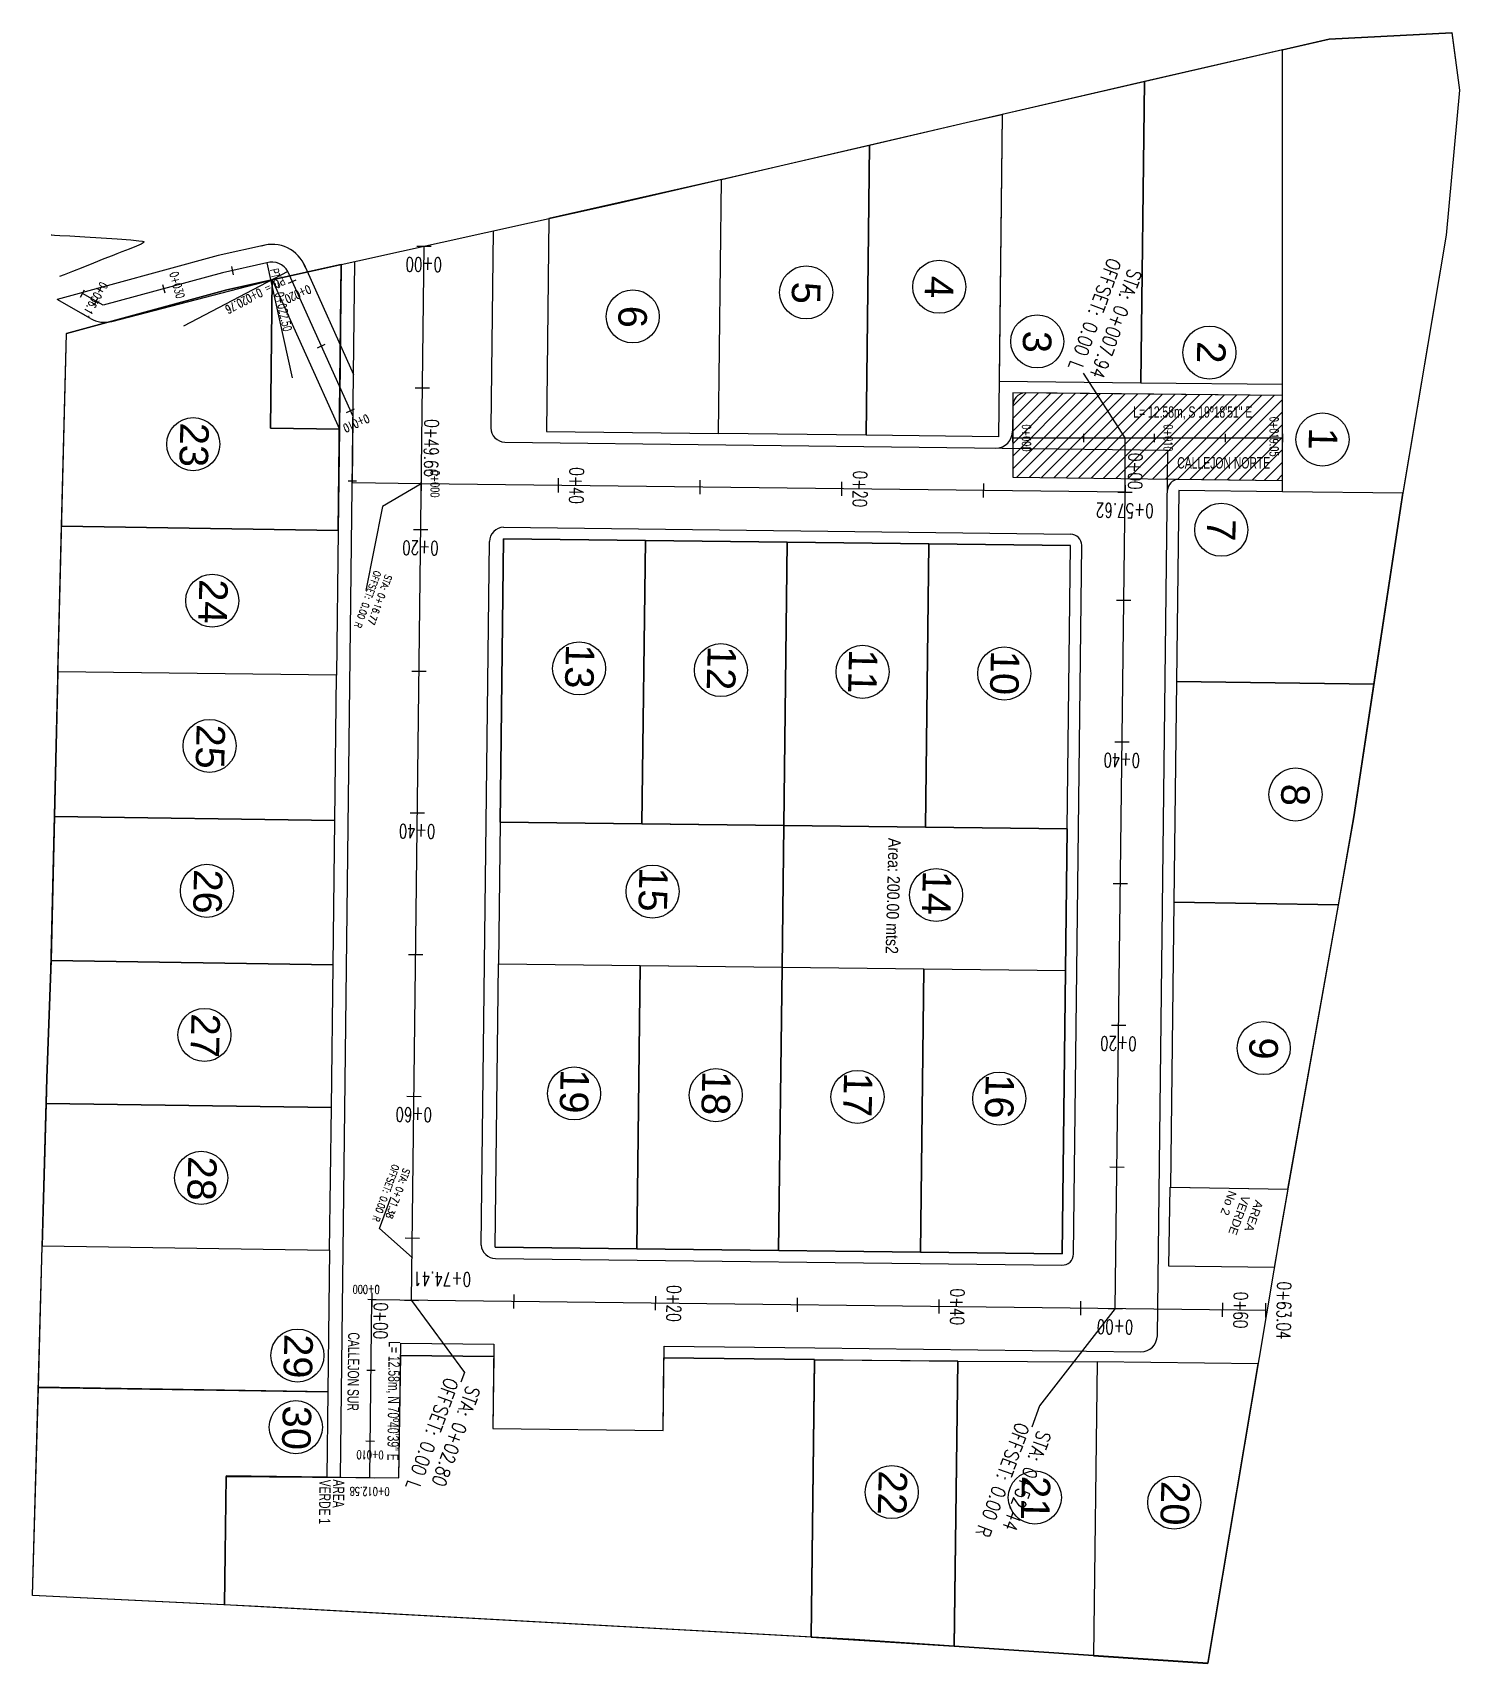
# Model space of a CAD drawing. Header units: metres. Extents: x 604533 to 608048, y 1310709 to 1311860.
# Drawn here: x 607721.4 to 607822, y 1311694.8 to 1311809.9 of the extents above; entities that cross this region are included whole.
import ezdxf
from ezdxf.enums import TextEntityAlignment as Align

# ---------------------------------------------------------------- set-up
doc = ezdxf.new("R2010")
doc.units = ezdxf.units.M
doc.header["$LTSCALE"] = 0.0254
doc.header["$MEASUREMENT"] = 0
for name, color, linetype in [('A CIVIL', 6, 'Continuous'), ('CVL_CUADCON_LIN', 8, 'Continuous'), ('EJE CALLE ESTE-TXT-ROAD-STAT', 7, 'Continuous'), ('EJE CALLE NORTE-TXT-ROAD-STAT', 7, 'Continuous'), ('EJE CALLE OESTE-TXT-ROAD-STAT', 7, 'Continuous'), ('EJE DE CANAL-TXT-ROAD-STAT', 7, 'Continuous'), ('EJE ED CALLE SUR-TXT-ROAD-STAT', 7, 'Continuous'), ('EJES', 30, 'Continuous'), ('LOTES', 3, 'Continuous'), ('perfiles', 3, 'Continuous'), ('POLIGONO', 4, 'Continuous'), ('ROTULOS LOTES', 1, 'Continuous'), ('STALBL', 7, 'Continuous'), ('STAPTS', 7, 'Continuous'), ('VENTANAS', 252, 'Continuous')]:
    doc.layers.add(name, color=color, linetype=linetype)
doc.styles.add('ALINEAMIENTO', font='romans.shx', dxfattribs={"width": 0.7, "height": 1})
doc.styles.add('ALINEAMIENTO 2', font='romans.shx', dxfattribs={"width": 0.7, "height": 0.6})
doc.styles.add('COTA ELE', font='romans.shx', dxfattribs={"height": 5})
doc.styles.add('ele lot', font='ARIALN.TTF', dxfattribs={"width": 0.7, "height": 0.75})
doc.styles.add('perfiles', font='romans.shx', dxfattribs={"width": 0.8, "height": 1})
doc.styles.add('ROTULOS', font='arial.ttf', dxfattribs={"height": 3})
doc.styles.get("Standard").update_dxf_attribs({"font": 'arial.ttf'})
doc.styles.add('TSN - Arial Narrow', font='ARIALN.TTF')
doc.dimstyles.new('COMEN PERFIL', dxfattribs={"dimscale": 40, "dimtxt": 5, "dimasz": 100, "dimexe": 0.005, "dimexo": 0.005, "dimgap": 0.005, "dimtad": 2, "dimzin": 0, "dimdsep": 46, "dimtxsty": 'COTA ELE', "dimcen": 0.09, "dimclrd": 1, "dimclre": 1, "dimclrt": 3, "dimadec": 0, "dimazin": 0, "dimtfac": 1, "dimtofl": 0, "dimtmove": 0, "dimatfit": 3, "dimldrblk": 'ARCHTICK', "dimfxl": 1, "dimtolj": 1, "dimtzin": 0, "dimarcsym": 0})
doc.dimstyles.new('LOTES', dxfattribs={"dimscale": 0.001, "dimtxt": 1, "dimasz": 100, "dimexe": 0.005, "dimexo": 0.005, "dimgap": 0.005, "dimtad": 2, "dimzin": 0, "dimdsep": 46, "dimtxsty": 'ALINEAMIENTO', "dimcen": 0.09, "dimclrd": 1, "dimclre": 1, "dimclrt": 3, "dimadec": 0, "dimazin": 0, "dimtfac": 1, "dimtofl": 0, "dimtmove": 0, "dimatfit": 3, "dimldrblk": 'ARCHTICK', "dimfxl": 1, "dimtolj": 1, "dimtzin": 0, "dimarcsym": 0})

msp = doc.modelspace()

# ---------------------------------------------------------------- texts
at = {"linetype": 'Continuous', "lineweight": 25, "ltscale": 0.1, "insert": (607782.666, 1311754.781, -100.5), "char_height": 0.87404, "width": 14.13316, "attachment_point": 1, "rotation": 268.57541, "style": 'TSN - Arial Narrow'}
msp.add_mtext('\\pi-2.62211,l4.37019,t4.37019;Area: 200.00 mts2', dxfattribs=at)
at = {"ltscale": 20000, "insert": (607808.204, 1311727.33, -100.5), "char_height": 0.6, "width": 4.41792, "attachment_point": 1, "rotation": 249.99995}
msp.add_mtext('AREA VERDE \\PNo 2', dxfattribs=at)
at = {"layer": 'A CIVIL', "ltscale": 20000, "style": 'perfiles', "width": 0.8}
msp.add_text('OFFSET: 0.00 L', height=1, rotation=249.99995, dxfattribs=at).set_placement((607795.349, 1311785.917, -100.5), align=Align.TOP_RIGHT)
msp.add_text('STA: 0+007.94', height=1, rotation=249.99995, dxfattribs=at).set_placement((607795.662, 1311785.803, -100.5), align=Align.BOTTOM_RIGHT)
at = {"layer": 'EJE CALLE ESTE-TXT-ROAD-STAT', "ltscale": 20000, "style": 'ALINEAMIENTO', "width": 0.7}
for s, p in [('0+20', (607765.802, 1311720.209, -100.5)), ('0+40', (607785.8, 1311719.975, -100.5)), ('0+60', (607805.799, 1311719.741, -100.5)), ('0+63.04', (607808.843, 1311719.705, -100.5)), ('0+00', (607745.119, 1311718.983, -100.5))]:
    msp.add_text(s, height=1, rotation=269.32882, dxfattribs=at).set_placement(p, align=Align.BOTTOM_CENTER)
at = {"layer": 'EJE CALLE NORTE-TXT-ROAD-STAT', "ltscale": 20000, "style": 'ALINEAMIENTO', "width": 0.7}
for s, p in [('0+57.62', (607798.43, 1311776.955, -100.5)), ('0+40', (607798.218, 1311759.332, -100.5)), ('0+20', (607797.978, 1311739.334, -100.5)), ('0+00', (607797.738, 1311719.335, -100.5))]:
    msp.add_text(s, height=1, rotation=179.31137, dxfattribs=at).set_placement(p, align=Align.BOTTOM_CENTER)
at = {"layer": 'EJE CALLE OESTE-TXT-ROAD-STAT', "ltscale": 20000, "style": 'ALINEAMIENTO', "width": 0.7}
for s, p in [('0+49.66', (607748.701, 1311780.577, -100.5)), ('0+00', (607798.358, 1311778.944, -100.5)), ('0+40', (607758.939, 1311777.928, -100.5)), ('0+20', (607778.938, 1311777.689, -100.5))]:
    msp.add_text(s, height=1, rotation=269.31409, dxfattribs=at).set_placement(p, align=Align.BOTTOM_CENTER)
at = {"layer": 'EJE ED CALLE SUR-TXT-ROAD-STAT', "ltscale": 20000, "style": 'ALINEAMIENTO', "width": 0.7}
for s, p in [('0+00', (607748.972, 1311794.318, -100.5)), ('0+20', (607748.736, 1311774.319, -100.5)), ('0+40', (607748.499, 1311754.321, -100.5)), ('0+60', (607748.263, 1311734.322, -100.5)), ('0+74.41', (607750.273, 1311722.714, -100.5))]:
    msp.add_text(s, height=1, rotation=179.32234, dxfattribs=at).set_placement(p, align=Align.BOTTOM_CENTER)
at = {"layer": 'perfiles', "ltscale": 20000, "style": 'perfiles', "width": 0.8}
for s, height, p in [('OFFSET: 0.00 R', 0.5, (607745.957, 1311771.793, -100.5)), ('OFFSET: 0.00 L', 1, (607751.429, 1311714.695, -100.5)), ('OFFSET: 0.00 R', 1, (607791.711, 1311711.531, -100.5))]:
    msp.add_text(s, height=height, rotation=249.99995, dxfattribs=at).set_placement(p, align=Align.TOP_LEFT)
for s, height, p in [('STA: 0+16.77', 0.5, (607746.114, 1311771.736, -100.5)), ('STA: 0+02.80', 1, (607751.743, 1311714.581, -100.5)), ('STA: 0+52.44', 1, (607792.024, 1311711.417, -100.5))]:
    msp.add_text(s, height=height, rotation=249.99995, dxfattribs=at).set_placement(p, align=Align.BOTTOM_LEFT)
at = {"layer": 'perfiles', "color": 1, "ltscale": 20000, "style": 'perfiles', "width": 0.8}
msp.add_text('OFFSET: 0.00 R', height=0.5, rotation=249.99995, dxfattribs=at).set_placement((607747.238, 1311729.891, -100.5), align=Align.TOP_LEFT)
msp.add_text('STA: 0+71.38', height=0.5, rotation=249.99995, dxfattribs=at).set_placement((607747.394, 1311729.834, -100.5), align=Align.BOTTOM_LEFT)
at = {"layer": 'ROTULOS LOTES', "style": 'ROTULOS'}
for s, height, p in [('5', 2.014, (607774.95, 1311792.328, -100.5)), ('4', 2.014, (607784.338, 1311792.733, -100.5)), ('6', 2.014, (607762.711, 1311790.636, -100.5)), ('3', 2.014, (607791.249, 1311788.871, -201)), ('2', 2.014, (607803.537, 1311788.128, -100.5)), ('23', 2.0142, (607731.793, 1311782.382, -100.5)), ('1', 2.014, (607811.422, 1311782.03)), ('7', 2.014, (607804.239, 1311775.584, -201)), ('24', 2.0142, (607733.131, 1311771.337, -100.5)), ('13', 2.0142, (607758.998, 1311766.754, -100.5)), ('12', 2.0142, (607768.998, 1311766.634, -100.5)), ('11', 2.0142, (607778.97, 1311766.39, -100.5)), ('10', 2.0142, (607788.98, 1311766.289, -100.5)), ('25', 2.0142, (607732.941, 1311761.088, -100.5)), ('8', 2.014, (607809.472, 1311756.894, -100.5)), ('26', 2.0142, (607732.758, 1311750.857, -100.5)), ('15', 2.0142, (607764.18, 1311751.003, -100.5)), ('14', 2.0142, (607784.178, 1311750.763, -100.5)), ('27', 2.0142, (607732.58, 1311740.689, -100.5)), ('9', 2.014, (607807.227, 1311739, -100.5)), ('19', 2.0142, (607758.62, 1311736.76, -100.5)), ('18', 2.0142, (607768.619, 1311736.64, -100.5)), ('17', 2.0142, (607778.618, 1311736.52, -100.5)), ('16', 2.0142, (607788.618, 1311736.401, -100.5)), ('28', 2.0142, (607732.35, 1311730.602, -100.5)), ('29', 2.0142, (607739.138, 1311718.062)), ('30', 2.0142, (607739.025, 1311713.008)), ('22', 2.0142, (607781.067, 1311708.426, -100.5)), ('21', 2.0142, (607791.164, 1311708.044, -100.5)), ('20', 2.0142, (607801.005, 1311707.683, -100.5))]:
    msp.add_text(s, height=height, rotation=268.57541, dxfattribs=at).set_placement(p)
at = {"layer": 'STALBL', "ltscale": 20000, "style": 'ALINEAMIENTO 2', "width": 0.7}
for s, rotation, p in [('0+036.11', 240.21778, (607725.319, 1311791.228, -100.5)), ('0+030', 285.21778, (607731.101, 1311791.945, -100.5)), ('0+020', 204.26143, (607739.889, 1311791.871, -100.5)), ('0+010', 204.26143, (607743.998, 1311782.754, -100.5)), ('0+000', 270, (607791, 1311781.284, -100.5)), ('0+010', 270, (607801, 1311781.284, -100.5)), ('0+019.05', 270, (607808.474, 1311781.379, -100.5)), ('0+000', 269.32234, (607749.28, 1311778.043, -100.5)), ('0+000', 179.32234, (607744.903, 1311721.667, -100.5)), ('0+010', 179.32234, (607745.179, 1311709.99, -100.5)), ('0+012.58', 179.32234, (607745.149, 1311707.406, -100.5))]:
    msp.add_text(s, height=0.6, rotation=rotation, dxfattribs=at).set_placement(p, align=Align.BOTTOM_CENTER)
at = {"layer": 'STAPTS', "ltscale": 20000, "style": 'ALINEAMIENTO 2', "width": 0.7}
for s, rotation, p in [('PT = 0+022.50', 282.50357, (607737.922, 1311793.13, -100.5)), ('PC = 0+020.76', 207.54383, (607738.893, 1311792.855, -100.5))]:
    msp.add_text(s, height=0.6, rotation=rotation, dxfattribs=at).set_placement(p, align=Align.BOTTOM_LEFT)
at = {"layer": 'VENTANAS', "color": 1, "ltscale": 20000, "style": 'ele lot', "width": 0.8}
for s, p in [(' L= 12.58m, S 19º18\'51" E', (607798.816, 1311782.713, -37.966)), ('CALLEJON NORTE', (607802.12, 1311779.126, -37.966))]:
    msp.add_text(s, height=0.8, dxfattribs=at).set_placement(p)
for s, p in [('CALLEJON SUR', (607743.63, 1311718.159)), (' L= 12.58m, N 70º40\'39" E', (607746.489, 1311717.746)), ('VERDE 1', (607741.601, 1311707.765)), ('AREA ', (607742.566, 1311707.781))]:
    msp.add_text(s, height=0.8, rotation=269.32234, dxfattribs=at).set_placement(p)

# ---------------------------------------------------------------- blocks, each defined once
blk = doc.blocks.new('_ArchTick')
at = {"color": 0, "linetype": 'ByBlock', "const_width": 0.15}
blk.add_lwpolyline([(-0.5, -0.5), (0.5, 0.5)], dxfattribs=at)
blk = doc.blocks.new('lbl_tic')
blk.add_line((0, -0.04165), (0, 0.04165))
blk = doc.blocks.new('sta_tic')
blk.add_line((0, -0.04165), (0, 0.04165))

# ---------------------------------------------------------------- hatches: boundary and pattern name
at = {"layer": 'VENTANAS', "ltscale": 200000}
h = msp.add_hatch(dxfattribs=at)
h.set_pattern_fill('ANSI31', color=256, scale=5, style=0)
h.set_pattern_definition([(45, (607790.51544, 1311777.3422), (-0.441942, 0.441942), [])])
h.paths.add_polyline_path([(607809.546, 1311784.282), (607791.321, 1311784.469, 0.3947711), (607790.525, 1311783.448), (607790.515, 1311782.608), (607790.515, 1311781.284), (607809.546, 1311781.284)])
h.paths.add_polyline_path([(607790.515, 1311781.284), (607790.515, 1311780.552), (607801.467, 1311780.421), (607801.442, 1311778.382), (607809.546, 1311778.286), (607809.546, 1311781.284)])
h.paths.add_polyline_path([(607801.467, 1311780.421), (607790.515, 1311780.552), (607790.515, 1311778.513), (607801.442, 1311778.382)], flags=16)
h.paths.add_polyline_path([(607798.575, 1311782.315), (607807.693, 1311782.315), (607807.693, 1311783.757), (607798.575, 1311783.757)], flags=24)
h.paths.add_polyline_path([(607808.524, 1311783.029), (607808.524, 1311779.729), (607809.424, 1311779.729), (607809.424, 1311783.029)], flags=9)
h.paths.add_polyline_path([(607801.05, 1311782.434), (607801.05, 1311780.134), (607801.95, 1311780.134), (607801.95, 1311782.434)], flags=9)
h.paths.add_polyline_path([(607791.05, 1311782.434), (607791.05, 1311780.134), (607791.95, 1311780.134), (607791.95, 1311782.434)], flags=9)
h.paths.add_polyline_path([(607801.913, 1311778.906), (607808.886, 1311778.906), (607808.886, 1311780.147), (607801.913, 1311780.147)], flags=24)
h.paths.add_polyline_path([(607798.46, 1311780.527), (607798.422, 1311777.36), (607799.922, 1311777.342), (607799.96, 1311780.509)], flags=9)

# ---------------------------------------------------------------- linework, layer by layer
for p, q in [((607753.848, 1311795.898, -0.5), (607753.681, 1311781.993, -0.5)), ((607743.094, 1311707.93, -0.5), (607744.109, 1311793.738, -0.5)), ((607743.094, 1311707.93, -0.5), (607744.109, 1311793.738, -0.5)), ((607809.548, 1311784.282, -0.5), (607791.39, 1311784.477, -0.5)), ((607790.525, 1311783.448, -0.5), (607790.505, 1311781.769, -0.5)), ((607754.679, 1311780.981, -0.5), (607801.467, 1311780.421, -0.5)), ((607800.718, 1311717.922, -0.5), (607801.467, 1311780.421, -0.5)), ((607802.173, 1311778.374, -0.5), (607809.544, 1311778.286, -0.5)), ((607754.59, 1311774.979, -0.5), (607794.605, 1311774.5, -0.5)), ((607753, 1311724.318, -0.5), (607753.587, 1311773.974, -0.5)), ((607754.358, 1311754.175, -100.5), (607754.597, 1311774.174, -100.5)), ((607754.597, 1311774.174, -100.5), (607764.596, 1311774.054, -100.5)), ((607764.357, 1311754.055, -100.5), (607764.596, 1311774.054, -100.5)), ((607764.596, 1311774.054, -100.5), (607774.596, 1311773.934, -100.5)), ((607774.356, 1311753.936, -100.5), (607774.596, 1311773.934, -100.5)), ((607774.596, 1311773.934, -100.5), (607784.595, 1311773.815, -100.5)), ((607784.355, 1311753.816, -100.5), (607784.595, 1311773.815, -100.5)), ((607784.595, 1311773.815, -100.5), (607794.594, 1311773.695, -100.5)), ((607794.355, 1311753.696, -100.5), (607794.594, 1311773.695, -100.5)), ((607794.792, 1311723.683, -0.5), (607795.396, 1311773.705, -0.5)), ((607754.358, 1311754.175, -100.5), (607754.238, 1311744.176, -100.5)), ((607754.358, 1311754.175, -100.5), (607764.357, 1311754.055, -100.5)), ((607764.357, 1311754.055, -100.5), (607774.356, 1311753.936, -100.5)), ((607774.356, 1311753.936, -100.5), (607774.236, 1311743.936, -100.5)), ((607774.356, 1311753.936, -100.5), (607784.355, 1311753.816, -100.5)), ((607784.355, 1311753.816, -100.5), (607794.355, 1311753.696, -100.5)), ((607794.355, 1311753.696, -100.5), (607794.235, 1311743.697, -100.5)), ((607753.998, 1311724.177, -100.5), (607754.238, 1311744.176, -100.5)), ((607754.238, 1311744.176, -100.5), (607764.237, 1311744.056, -100.5)), ((607763.998, 1311724.058, -100.5), (607764.237, 1311744.056, -100.5)), ((607764.237, 1311744.056, -100.5), (607774.236, 1311743.936, -100.5)), ((607773.997, 1311723.938, -100.5), (607774.236, 1311743.936, -100.5)), ((607774.236, 1311743.936, -100.5), (607784.236, 1311743.817, -100.5)), ((607783.996, 1311723.818, -100.5), (607784.236, 1311743.817, -100.5)), ((607784.236, 1311743.817, -100.5), (607794.235, 1311743.697, -100.5)), ((607793.996, 1311723.698, -100.5), (607794.235, 1311743.697, -100.5)), ((607753.998, 1311724.177, -100.5), (607793.996, 1311723.698, -100.5)), ((607754.016, 1311723.372, -0.5), (607793.983, 1311722.908, -0.5)), ((607747.203, 1311707.882, -0.5), (607747.35, 1311717.397, -0.5)), ((607747.35, 1311717.397, -0.5), (607753.902, 1311717.321, -0.5)), ((607753.902, 1311717.321, -0.5), (607753.845, 1311711.372, -0.5)), ((607765.86, 1311711.232, -0.5), (607765.916, 1311717.181, -0.5)), ((607765.916, 1311717.181, -0.5), (607776.541, 1311717.058, -0.5)), ((607776.294, 1311696.64, -100.5), (607776.531, 1311716.252, -100.5)), ((607776.531, 1311716.252, -100.5), (607786.631, 1311716.131, -100.5)), ((607776.541, 1311717.058, -0.5), (607799.561, 1311716.783, -0.5)), ((607786.631, 1311716.131, -100.5), (607786.389, 1311695.998, -100.5)), ((607721.772, 1311714.279, -0.5), (607742.204, 1311713.969, -0.5)), ((607753.845, 1311711.372, -0.5), (607765.86, 1311711.232, -0.5)), ((607735.024, 1311708.024, -0.5), (607747.203, 1311707.882, -0.5)), ((607779.365, 1311696.469, -100.5), (607776.294, 1311696.64, -100.5)), ((607786.389, 1311695.998, -100.5), (607779.365, 1311696.469, -100.5))]:
    msp.add_line(p, q)
at = {"ltscale": 20000}
for p, q in [((607753.894, 1311716.465, 112.603), (607747.337, 1311716.527, 174.333)), ((607776.531, 1311716.252, -100.5), (607765.909, 1311716.352, -0.5))]:
    msp.add_line(p, q, dxfattribs=at)
for points in [[(607818.027, 1311777.379), (607809.546, 1311777.481), (607809.546, 1311785.081), (607809.546, 1311808.675), (607812.844, 1311809.434), (607821.488, 1311809.884), (607822.024, 1311805.829), (607821.082, 1311795.594), (607818.027, 1311777.379)], [(607789.501, 1311781.356), (607780.171, 1311781.468), (607780.415, 1311801.951), (607787.226, 1311803.534), (607789.772, 1311804.12), (607789.501, 1311781.356)], [(607769.758, 1311781.593), (607769.972, 1311799.533), (607774.389, 1311800.55), (607780.415, 1311801.951), (607780.171, 1311781.468), (607769.758, 1311781.593)], [(607743.007, 1311781.913), (607742.923, 1311774.752), (607723.405, 1311775.048), (607723.747, 1311788.649), (607735.059, 1311791.726), (607735.059, 1311791.726), (607738.263, 1311792.437), (607738.139, 1311781.971), (607743.007, 1311781.913)], [(607743.007, 1311781.913), (607742.923, 1311774.752), (607723.405, 1311775.048), (607723.747, 1311788.649), (607735.059, 1311791.726), (607735.059, 1311791.726), (607738.263, 1311792.437), (607738.139, 1311781.971), (607743.007, 1311781.913)], [(607818.027, 1311777.379), (607809.546, 1311777.481), (607802.243, 1311777.568), (607802.076, 1311764.101), (607816.001, 1311763.917), (607818.027, 1311777.379)], [(607742.923, 1311774.757), (607742.802, 1311764.536), (607723.147, 1311764.778), (607723.405, 1311775.053), (607742.923, 1311774.757)], [(607742.68, 1311754.277), (607742.802, 1311764.536), (607723.147, 1311764.778), (607723.041, 1311760.556), (607722.902, 1311754.575), (607742.68, 1311754.277)], [(607816.001, 1311763.917), (607802.076, 1311764.101), (607801.884, 1311748.515), (607813.488, 1311748.333), (607814.59, 1311754.536), (607816.001, 1311763.917)], [(607722.902, 1311754.575), (607722.666, 1311744.408), (607742.56, 1311744.107), (607742.68, 1311754.277), (607722.902, 1311754.575)], [(607809.924, 1311728.272), (607813.488, 1311748.333), (607801.884, 1311748.515), (607801.635, 1311728.407), (607809.924, 1311728.272)], [(607722.666, 1311744.408), (607722.651, 1311743.766), (607722.375, 1311736.108), (607722.326, 1311734.322), (607742.441, 1311734.018), (607742.56, 1311744.107), (607722.666, 1311744.408)], [(607742.322, 1311723.969), (607742.441, 1311734.018), (607722.326, 1311734.322), (607722.048, 1311724.275), (607742.322, 1311723.969)], [(607742.322, 1311723.969), (607742.204, 1311713.969), (607721.772, 1311714.279), (607722.048, 1311724.275), (607742.322, 1311723.969)], [(607796.481, 1311716.068), (607796.222, 1311695.338), (607786.389, 1311695.998), (607786.631, 1311716.131), (607796.481, 1311716.068)], [(607804.285, 1311694.796), (607807.829, 1311715.932), (607796.481, 1311716.068), (607796.222, 1311695.338), (607804.285, 1311694.796)], [(607742.203, 1311713.965), (607742.132, 1311707.936), (607735.023, 1311708.019), (607734.912, 1311698.931), (607721.366, 1311699.586), (607721.772, 1311714.274), (607742.203, 1311713.965)]]:
    msp.add_lwpolyline(points)
for points, elevation in [([(607743.144, 1311793.519), (607743.007, 1311781.913), (607738.139, 1311781.971), (607738.263, 1311792.437), (607743.144, 1311793.519)], -100.5), ([(607809.547, 1311778.286), (607809.547, 1311784.282)], -0.5), ([(607742.204, 1311713.969), (607742.132, 1311707.941), (607735.024, 1311708.024), (607734.912, 1311698.936), (607721.366, 1311699.591), (607721.772, 1311714.279), (607742.204, 1311713.969)], -0.5)]:
    msp.add_lwpolyline(points, dxfattribs=dict(elevation=elevation))
for points in [[(607764.596, 1311774.054), (607754.597, 1311774.174), (607754.358, 1311754.175), (607764.357, 1311754.055), (607764.596, 1311774.054)], [(607774.596, 1311773.934), (607764.596, 1311774.054), (607764.357, 1311754.055), (607774.356, 1311753.936), (607774.596, 1311773.934)], [(607784.595, 1311773.815), (607774.596, 1311773.934), (607774.356, 1311753.936), (607784.355, 1311753.816), (607784.595, 1311773.815)], [(607794.594, 1311773.695), (607784.595, 1311773.815), (607784.355, 1311753.816), (607794.355, 1311753.696), (607794.594, 1311773.695)], [(607774.356, 1311753.936), (607754.358, 1311754.175), (607754.238, 1311744.176), (607774.236, 1311743.936), (607774.356, 1311753.936)], [(607794.355, 1311753.696), (607774.356, 1311753.936), (607774.236, 1311743.936), (607794.235, 1311743.697), (607794.355, 1311753.696)], [(607763.998, 1311724.058), (607753.998, 1311724.177), (607754.238, 1311744.176), (607764.237, 1311744.056), (607763.998, 1311724.058)], [(607773.997, 1311723.938), (607763.998, 1311724.058), (607764.237, 1311744.056), (607774.236, 1311743.936), (607773.997, 1311723.938)], [(607783.996, 1311723.818), (607773.997, 1311723.938), (607774.236, 1311743.936), (607784.236, 1311743.817), (607783.996, 1311723.818)], [(607793.996, 1311723.698), (607783.996, 1311723.818), (607784.236, 1311743.817), (607794.235, 1311743.697), (607793.996, 1311723.698)], [(607809.923, 1311728.272), (607808.968, 1311722.734), (607801.523, 1311722.821), (607801.615, 1311728.408), (607809.924, 1311728.272)], [(607765.86, 1311711.232), (607765.909, 1311716.352), (607776.531, 1311716.252), (607776.294, 1311696.64), (607734.912, 1311698.936), (607735.023, 1311707.974), (607747.203, 1311707.882), (607747.337, 1311716.527), (607753.894, 1311716.465), (607753.845, 1311711.372), (607765.86, 1311711.232), (607765.909, 1311716.352)]]:
    msp.add_lwpolyline(points, dxfattribs=at)
for centre in [(607775.941, 1311791.552, -100.5), (607785.329, 1311791.957, -100.5), (607763.702, 1311789.859, -100.5), (607792.24, 1311788.094, -201), (607804.385, 1311787.308, -100.5), (607812.368, 1311781.174), (607732.701, 1311780.843, -100.5), (607805.23, 1311774.808, -201), (607734.039, 1311769.798, -100.5), (607759.922, 1311765.017, -100.5), (607769.922, 1311764.897, -100.5), (607779.921, 1311764.777, -100.5), (607789.92, 1311764.657, -100.5), (607733.849, 1311759.549, -100.5), (607810.464, 1311756.117, -100.5), (607733.666, 1311749.319, -100.5), (607765.104, 1311749.266, -100.5), (607785.102, 1311749.026, -100.5), (607733.488, 1311739.15, -100.5), (607808.218, 1311738.223, -100.5), (607759.563, 1311735.019, -100.5), (607769.562, 1311734.899, -100.5), (607779.562, 1311734.779, -100.5), (607789.561, 1311734.66, -100.5), (607733.258, 1311729.063, -100.5), (607740.046, 1311716.523), (607739.933, 1311711.469), (607781.974, 1311706.887, -100.5), (607792.071, 1311706.505, -100.5), (607801.913, 1311706.144, -100.5)]:
    msp.add_circle(centre, 1.872)
for centre, radius, start, end in [((607791.469, 1311783.533, -0.5), 0.947, 94.8015, 185.13123), ((607754.729, 1311782.028, -0.5), 1.048, 181.87858, 267.25279), ((607789.297, 1311781.774, -0.5), 1.209, 271.06339, 359.73592), ((607802.293, 1311777.52, -0.5), 0.862, 97.9446, 175.46958), ((607754.637, 1311773.929, -0.5), 1.051, 92.57227, 177.53157), ((607794.555, 1311773.659, -0.5), 0.842, 3.08688, 86.57128), ((607754.042, 1311724.419, -0.5), 1.047, 185.51526, 268.53925), ((607794.025, 1311723.674, -0.5), 0.767, 266.86635, 0.65858), ((607799.539, 1311717.963, -0.5), 1.181, 271.05025, 357.99788)]:
    msp.add_arc(centre, radius, start, end)
at = {"layer": 'A CIVIL'}
for p, q in [((607748.098, 1311720.417, -0.5), (607748.978, 1311794.818, -0.5)), ((607798.436, 1311777.455, -0.5), (607748.78, 1311778.05, -0.5)), ((607797.744, 1311719.835, -0.5), (607798.436, 1311777.455, -0.5)), ((607745.155, 1311707.906, -0.5), (607745.304, 1311720.489, -0.5)), ((607808.343, 1311719.711, -0.5), (607745.303, 1311720.449, -0.5))]:
    msp.add_line(p, q, dxfattribs=at)
at = {"layer": 'A CIVIL', "ltscale": 20000}
for p, q in [((607790.5, 1311781.284, -0.5), (607809.547, 1311781.284, -0.5)), ((607798.436, 1311777.455, -100.5), (607798.436, 1311781.284, -0.5))]:
    msp.add_line(p, q, dxfattribs=at)
at = {"layer": 'A CIVIL', "ltscale": 20000, "elevation": -0.5}
msp.add_lwpolyline([(607743.142, 1311793.524), (607735.059, 1311791.726), (607723.747, 1311788.654)], dxfattribs=at)
at = {"layer": 'CVL_CUADCON_LIN', "ltscale": 0.5, "flags": 128}
for points in [[(607799.547, 1311785.175), (607809.546, 1311785.081), (607809.546, 1311808.675), (607799.801, 1311806.43), (607799.547, 1311785.175)], [(607789.548, 1311785.295), (607799.547, 1311785.175), (607799.801, 1311806.43), (607789.772, 1311804.12), (607789.548, 1311785.295)], [(607757.61, 1311781.738), (607769.758, 1311781.593), (607769.977, 1311799.513), (607757.789, 1311796.767), (607757.61, 1311781.738)]]:
    msp.add_lwpolyline(points, dxfattribs=at)
at = {"layer": 'EJES', "ltscale": 20000}
for p, q in [((607726.948, 1311789.51, -100.5), (607738.263, 1311792.437, -100.5)), ((607725.454, 1311789.71, -100.5), (607723.092, 1311791.062, -100.5))]:
    msp.add_line(p, q, dxfattribs=at)
at = {"layer": 'EJES', "ltscale": 20000, "elevation": -100.5}
msp.add_lwpolyline([(607748.78, 1311778.049), (607743.924, 1311778.106), (607743.98, 1311782.795), (607739.371, 1311793.02, 0.3637158), (607737.887, 1311793.634), (607734.76, 1311792.94), (607726.332, 1311790.648), (607724.885, 1311791.476)], format="xyb", dxfattribs=at)
at = {"layer": 'EJES', "ltscale": 20000}
msp.add_arc((607726.447, 1311791.446, -100.5), 2, 240.21778, 284.50555, dxfattribs=at)
at = {"layer": 'LOTES', "ltscale": 20000}
for p, q in [((607740.499, 1311793.561, -100.5), (607744.015, 1311785.759, -100.5)), ((607738.263, 1311792.437, -100.5), (607743.006, 1311781.913, -100.5))]:
    msp.add_line(p, q, dxfattribs=at)
at = {"layer": 'LOTES', "ltscale": 20000, "elevation": -100.5}
msp.add_lwpolyline([(607737.873, 1311794.911), (607734.46, 1311794.154), (607723.092, 1311791.062)], dxfattribs=at)
at = {"layer": 'LOTES', "color": 0, "ltscale": 20000}
msp.add_lwpolyline([(607786.631, 1311716.131), (607776.531, 1311716.196), (607776.295, 1311696.645), (607786.389, 1311696.003), (607786.631, 1311716.131)], dxfattribs=at)
at = {"layer": 'LOTES', "ltscale": 20000}
msp.add_arc((607738.263, 1311792.442, -100.5), 2.5, 20.97903, 107.49234, dxfattribs=at)
at = {"layer": 'perfiles', "color": 1, "ltscale": 20000}
msp.add_line((607742.923, 1311774.757, -0.5), (607743.142, 1311793.524, -0.5), dxfattribs=at)
at = {"layer": 'POLIGONO', "ltscale": 20000}
msp.add_polyline3d([(607723.747, 1311788.654, -0.5), (607735.059, 1311791.731, -0.5), (607762.574, 1311797.833, -0.5), (607774.389, 1311800.555, -0.5), (607787.226, 1311803.538, -0.5), (607812.844, 1311809.439, -0.5), (607821.488, 1311809.889, -0.5), (607822.025, 1311805.834, -0.5), (607821.082, 1311795.599, -0.5), (607818.053, 1311777.556, -0.5), (607814.59, 1311754.54, -0.5), (607809.452, 1311725.618, -0.5), (607804.285, 1311694.801, -0.5), (607779.365, 1311696.474, -0.5), (607737.265, 1311698.822, -0.5), (607721.366, 1311699.591, -0.5), (607722.375, 1311736.108, -0.5), (607722.651, 1311743.766, -0.5), (607723.041, 1311760.556, -0.5), (607723.747, 1311788.654, -0.5)], dxfattribs=at)
at = {"layer": 'POLIGONO', "color": 6, "ltscale": 20000}
msp.add_polyline3d([(607722.662, 1311795.62, 0), (607722.726, 1311795.616, 0), (607722.907, 1311795.604, 0), (607723.296, 1311795.581, 0), (607723.991, 1311795.542, 0), (607725.052, 1311795.481, 0), (607726.207, 1311795.412, 0), (607727.329, 1311795.337, 0), (607728.291, 1311795.262, 0), (607728.86, 1311795.203, 0), (607729.126, 1311795.162, 0), (607729.213, 1311795.137, 0), (607729.225, 1311795.124, 0), (607729.221, 1311795.104, 0), (607729.173, 1311795.053, 0), (607729.014, 1311794.959, 0), (607728.684, 1311794.81, 0), (607728.174, 1311794.609, 0), (607727.671, 1311794.422, 0), (607727.304, 1311794.281, 0), (607726.968, 1311794.144, 0), (607726.392, 1311793.913, 0), (607725.672, 1311793.626, 0), (607724.902, 1311793.32, 0), (607724.18, 1311793.032, 0), (607723.599, 1311792.802, 0), (607723.256, 1311792.665, 0)], dxfattribs=at)
at = {"layer": 'STAPTS', "ltscale": 20000}
for p, q in [((607737.887, 1311793.634, -100.5), (607739.684, 1311785.531, -100.5)), ((607739.371, 1311793.02, -100.5), (607732.012, 1311789.182, -100.5))]:
    msp.add_line(p, q, dxfattribs=at)
at = {"layer": 'VENTANAS', "ltscale": 20000, "elevation": -0.5}
msp.add_lwpolyline([(607809.547, 1311778.286), (607809.546, 1311784.282), (607790.515, 1311784.477), (607790.515, 1311778.513), (607809.547, 1311778.286)], dxfattribs=at)

# ---------------------------------------------------------------- block references
at = {"layer": 'EJE CALLE ESTE-TXT-ROAD-STAT', "ltscale": 20000, "xscale": 12.00480192076558, "yscale": 12.00480192080433, "zscale": 12.0048019207683, "rotation": 179.3288177039134}
for name, p in [('lbl_tic', (607745.303, 1311720.449, -100.5)), ('sta_tic', (607755.302, 1311720.332, -100.5)), ('lbl_tic', (607765.302, 1311720.215, -100.5)), ('sta_tic', (607775.301, 1311720.098, -100.5)), ('lbl_tic', (607785.3, 1311719.981, -100.5)), ('sta_tic', (607795.3, 1311719.864, -100.5)), ('lbl_tic', (607805.299, 1311719.747, -100.5)), ('lbl_tic', (607808.343, 1311719.711, -100.5))]:
    msp.add_blockref(name, p, dxfattribs=at)
at = {"layer": 'EJE CALLE NORTE-TXT-ROAD-STAT', "ltscale": 20000, "xscale": 12.00480192078765, "yscale": 12.00480192080433, "zscale": 12.0048019207683, "rotation": 269.3113739668916}
for name, p in [('lbl_tic', (607798.436, 1311777.455, -100.5)), ('sta_tic', (607798.345, 1311769.831, -100.5)), ('lbl_tic', (607798.224, 1311759.832, -100.5)), ('sta_tic', (607798.104, 1311749.833, -100.5)), ('lbl_tic', (607797.984, 1311739.834, -100.5)), ('sta_tic', (607797.864, 1311729.834, -100.5)), ('lbl_tic', (607797.744, 1311719.835, -100.5))]:
    msp.add_blockref(name, p, dxfattribs=at)
at = {"layer": 'EJE CALLE OESTE-TXT-ROAD-STAT', "ltscale": 20000, "xscale": 12.00480192077755, "yscale": 12.00480192080433, "zscale": 12.0048019207683, "rotation": 179.3140930155994}
for name, p in [('lbl_tic', (607748.78, 1311778.05, -100.5)), ('lbl_tic', (607758.439, 1311777.934, -100.5)), ('sta_tic', (607768.438, 1311777.814, -100.5)), ('lbl_tic', (607778.438, 1311777.695, -100.5)), ('sta_tic', (607788.437, 1311777.575, -100.5)), ('lbl_tic', (607798.436, 1311777.455, -100.5))]:
    msp.add_blockref(name, p, dxfattribs=at)
at = {"layer": 'EJE DE CANAL-TXT-ROAD-STAT', "ltscale": 20000, "xscale": 12.0048019208145, "yscale": 12.00480192080433, "zscale": 12.0048019207683, "rotation": 179.3150116776883}
msp.add_blockref('lbl_tic', (607748.78, 1311778.05, -100.5), dxfattribs=at)
at = {"layer": 'EJE ED CALLE SUR-TXT-ROAD-STAT', "ltscale": 20000, "xscale": 12.00480192080846, "yscale": 12.00480192080433, "zscale": 12.0048019207683, "rotation": 269.3223432108758}
for name, p in [('lbl_tic', (607748.978, 1311794.818, -100.5)), ('sta_tic', (607748.86, 1311784.819, -100.5)), ('lbl_tic', (607748.742, 1311774.819, -100.5)), ('sta_tic', (607748.623, 1311764.82, -100.5)), ('lbl_tic', (607748.505, 1311754.821, -100.5)), ('sta_tic', (607748.387, 1311744.821, -100.5)), ('lbl_tic', (607748.268, 1311734.822, -100.5)), ('sta_tic', (607748.15, 1311724.823, -100.5)), ('lbl_tic', (607748.098, 1311720.417, -100.5))]:
    msp.add_blockref(name, p, dxfattribs=at)
at = {"layer": 'STALBL', "ltscale": 20000, "yscale": 7.202881152506428, "zscale": 7.202881152460989}
for name, p, xscale, rotation in [('sta_tic', (607735.451, 1311793.094, -100.5), 7.202881152470966, 192.5035740073573), ('lbl_tic', (607730.618, 1311791.814, -100.5), 7.202881152477295, 195.2177770359241), ('lbl_tic', (607739.684, 1311792.327, -100.5), 7.202881152326043, 294.2614294311586), ('lbl_tic', (607724.885, 1311791.476, -100.5), 7.20288115251517, 330.2177770360832), ('sta_tic', (607725.848, 1311790.925, -100.5), 7.20288115251517, 330.2177770360832), ('sta_tic', (607741.738, 1311787.768, -100.5), 7.202881152326043, 294.2614294311586), ('lbl_tic', (607743.793, 1311783.21, -100.5), 7.202881152326043, 294.2614294311586), ('lbl_tic', (607790.5, 1311781.284, -100.5), 7.202881152392365, 180.0000000018521), ('sta_tic', (607795.5, 1311781.284, -100.5), 7.202881152392365, 180.0000000018521), ('lbl_tic', (607800.5, 1311781.284, -100.5), 7.202881152392365, 180.0000000018521), ('sta_tic', (607805.5, 1311781.284, -100.5), 7.202881152392365, 180.0000000018521), ('lbl_tic', (607809.547, 1311781.284, -100.5), 7.202881152392365, 180.0000000018521), ('sta_tic', (607743.926, 1311778.251, -100.5), 7.202881152391397, 269.3223432112375), ('lbl_tic', (607748.78, 1311778.049, -100.5), 7.202881152506428, 179.3223432121744), ('lbl_tic', (607745.304, 1311720.489, -100.5), 7.20288115239002, 269.3223432121634), ('sta_tic', (607745.244, 1311715.49, -100.5), 7.20288115239002, 269.3223432121634), ('lbl_tic', (607745.185, 1311710.49, -100.5), 7.20288115239002, 269.3223432121634), ('lbl_tic', (607745.155, 1311707.906, -100.5), 7.20288115239002, 269.3223432121634)]:
    msp.add_blockref(name, p, dxfattribs=dict(at, xscale=xscale, rotation=rotation))

msp.set_redraw_order([(e.dxf.handle, doc.entitydb.next_handle()) for e in msp.query("TEXT MTEXT ATTDEF DIMENSION ARC_DIMENSION")])  # texts and dimensions are drawn at this point

# ---------------------------------------------------------------- leaders
at = {"layer": 'A CIVIL', "ltscale": 20000}
msp.add_leader([(607798.436, 1311781.284, -0.5), (607795.506, 1311785.86, -0.5)], dimstyle='LOTES', dxfattribs=at)
at = {"layer": 'perfiles', "ltscale": 20000}
for points in [[(607748.78, 1311778.05, -100.5), (607746.052, 1311776.451, -100.5), (607744.87, 1311770.526, -100.5)], [(607748.098, 1311720.417, -100.5), (607751.833, 1311715.316, -100.5), (607751.586, 1311714.638, -100.5)], [(607797.744, 1311719.835, -0.5), (607792.41, 1311712.963, -0.5), (607791.868, 1311711.474, -0.5)]]:
    msp.add_leader(points, dimstyle='COMEN PERFIL', override={"dimscale": 0.001, "dimtxt": 0.6, "dimtxsty": 'ALINEAMIENTO'}, dxfattribs=at)
at = {"layer": 'perfiles', "color": 1, "ltscale": 20000}
msp.add_leader([(607748.134, 1311723.441, -0.5), (607745.843, 1311725.492, -0.5), (607746.658, 1311727.714, -0.5)], dimstyle='COMEN PERFIL', override={"dimscale": 0.001, "dimtxt": 0.6, "dimtxsty": 'ALINEAMIENTO'}, dxfattribs=at)

doc.saveas('drawing.dxf')
